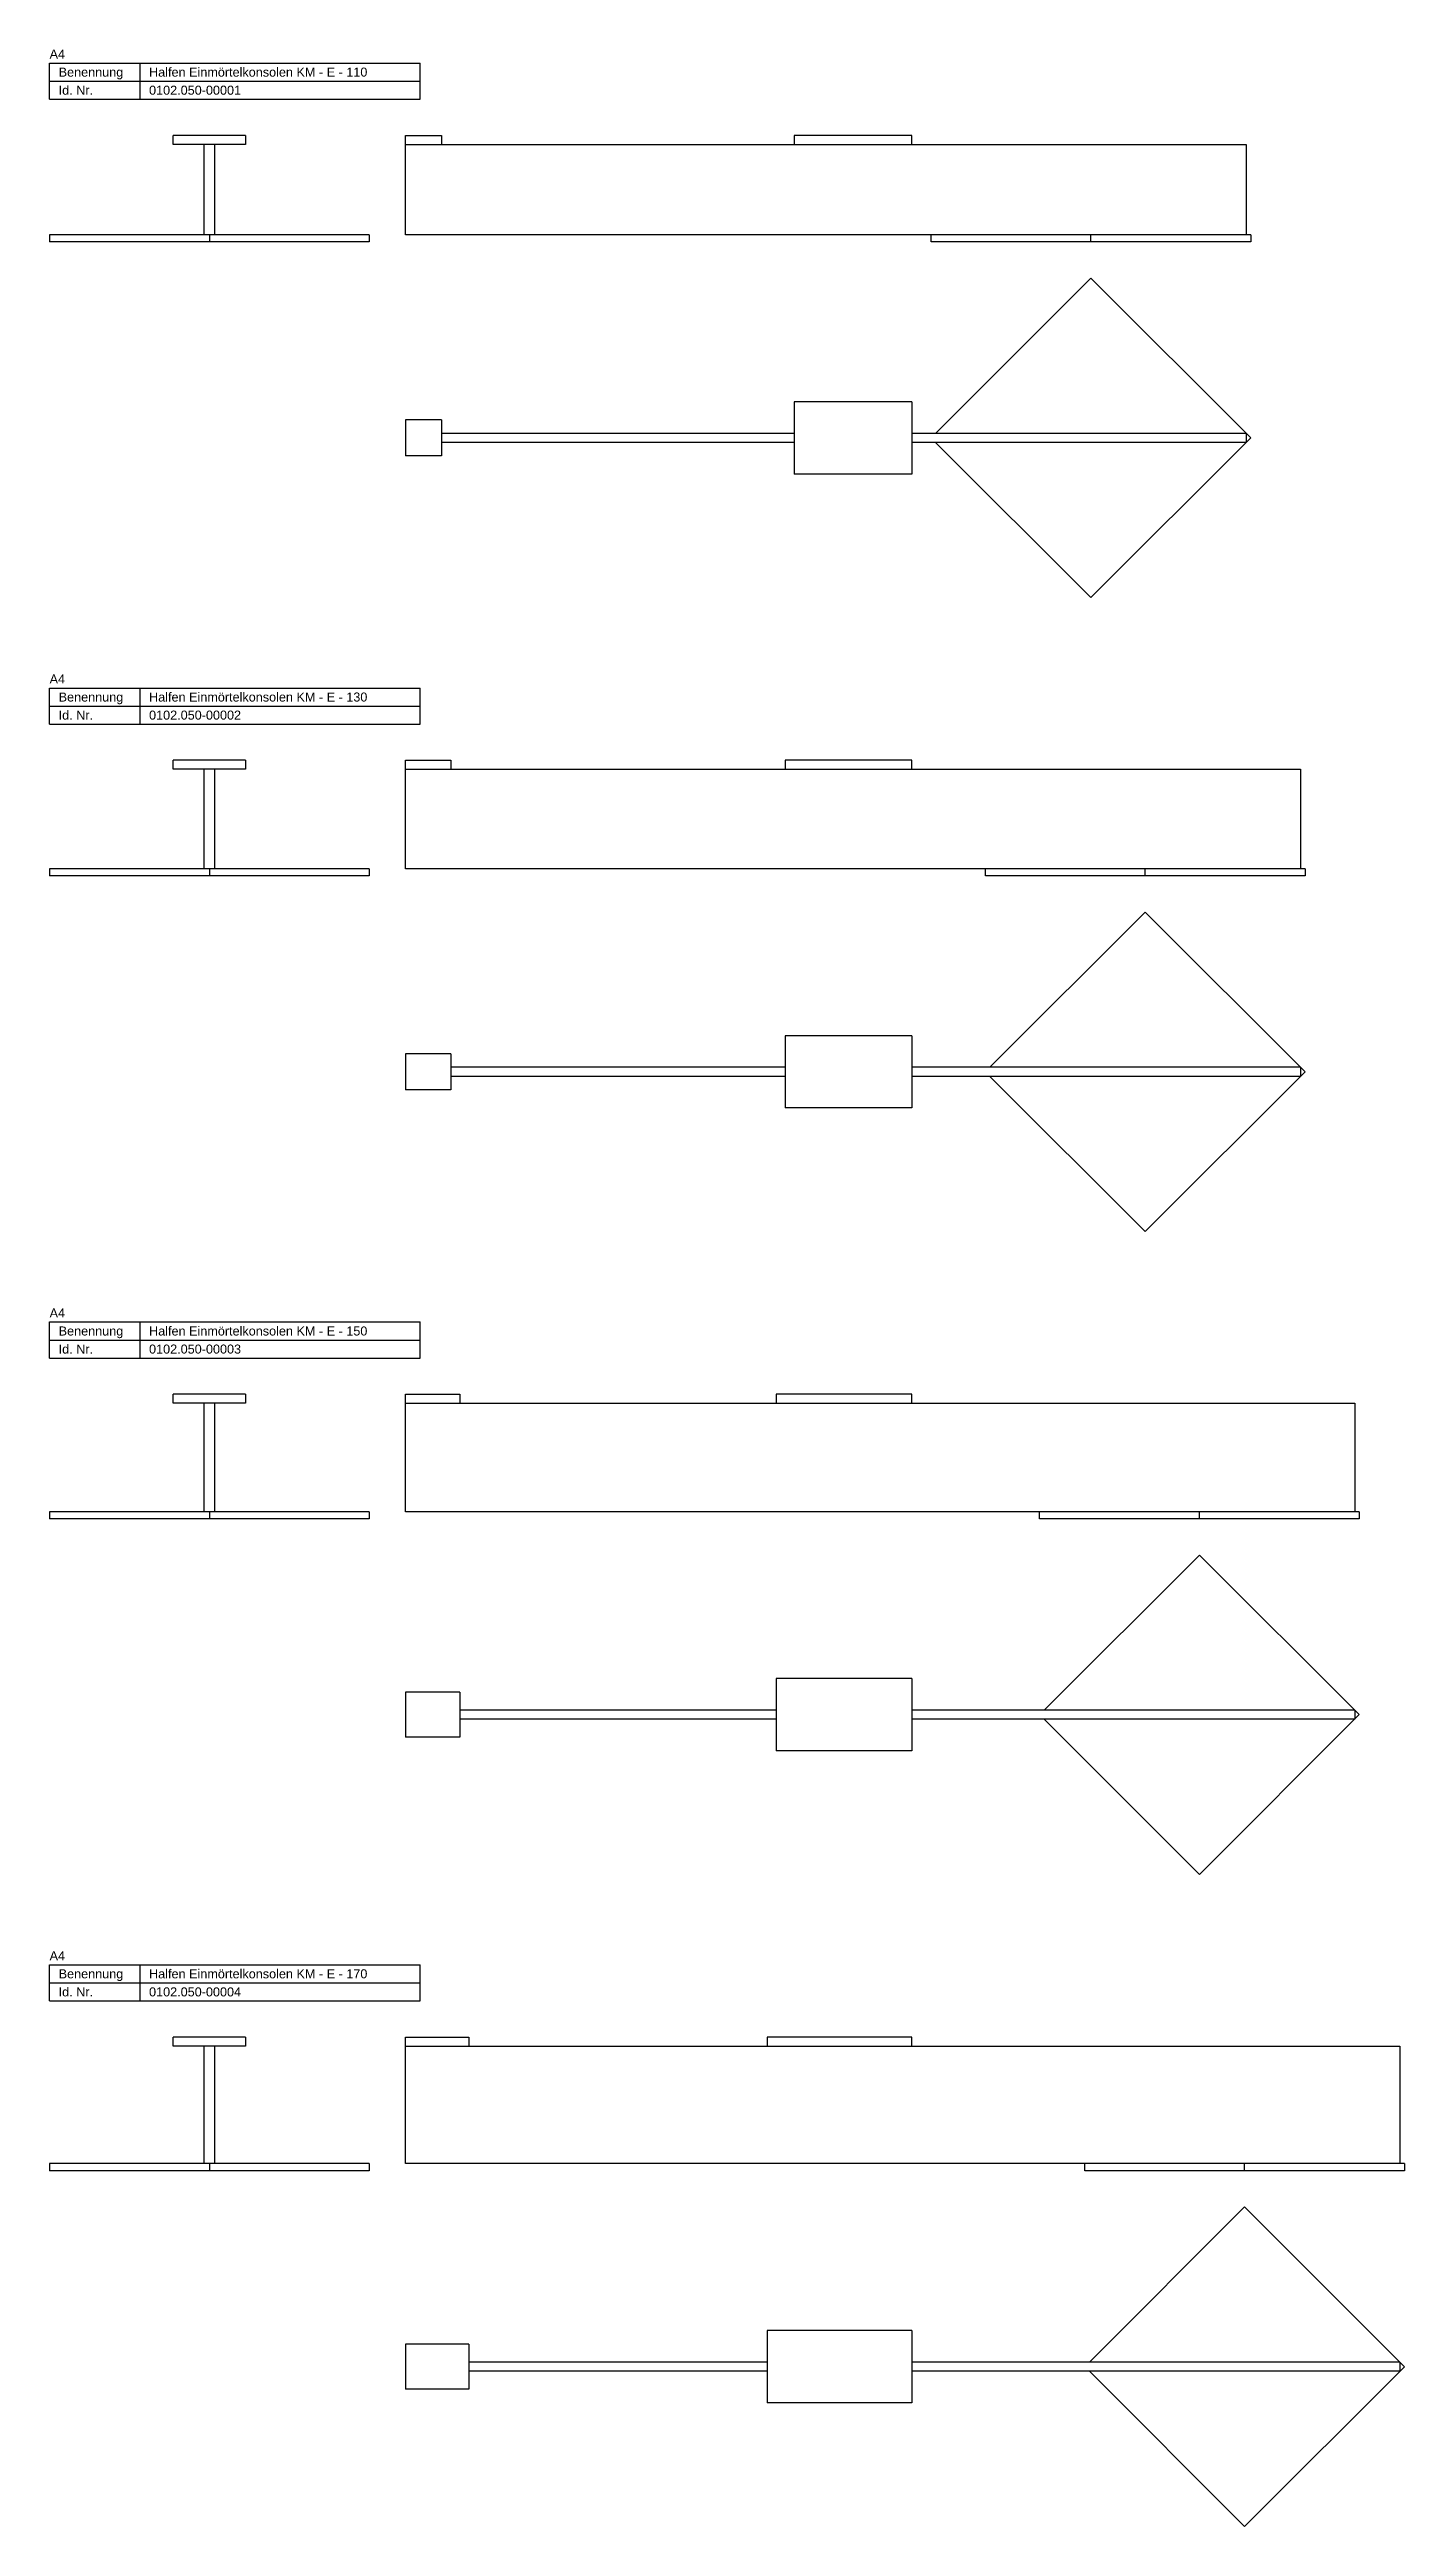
# Model space of a CAD drawing. Header units: millimetres. Extents: x 3 to 874, y -2573 to 271.
# Drawn here: x 3 to 753, y -1100 to 271 of the extents above; entities that cross this region are included whole.
import ezdxf

# ---------------------------------------------------------------- set-up
doc = ezdxf.new("R2010")
doc.units = ezdxf.units.MM
doc.layers.add('HALFEN-KONSOLANKER', color=2, linetype='CONTINUOUS')
doc.styles.add('ARIAL50', font='ARIAL.TTF', dxfattribs={"height": 5})

msp = doc.modelspace()

# ---------------------------------------------------------------- texts
at = {"layer": 'HALFEN-KONSOLANKER', "style": 'ARIAL50'}
for s, p in [('A4', (3.4, 265.7)), ('Benennung', (8.4, 255.7)), ('Halfen Einmörtelkonsolen KM - E - 110', (58.4, 255.7)), ('Id. Nr.', (8.4, 245.7)), ('0102.050-00001', (58.4, 245.7)), ('A4', (3.4, -80.1)), ('Benennung', (8.4, -90.1)), ('Id. Nr.', (8.4, -100.1)), ('0102.050-00002', (58.4, -100.1)), ('Halfen Einmörtelkonsolen KM - E - 130', (58.4, -90.1)), ('A4', (3.4, -430.9)), ('Benennung', (8.4, -440.9)), ('Halfen Einmörtelkonsolen KM - E - 150', (58.4, -440.9)), ('Id. Nr.', (8.4, -450.9)), ('0102.050-00003', (58.4, -450.9)), ('A4', (3.4, -786.6)), ('Benennung', (8.4, -796.6)), ('Halfen Einmörtelkonsolen KM - E - 170', (58.4, -796.6)), ('Id. Nr.', (8.4, -806.6)), ('0102.050-00004', (58.4, -806.6))]:
    msp.add_text(s, height=5, dxfattribs=at).set_placement(p)

# ---------------------------------------------------------------- linework, layer by layer
at = {"layer": 'HALFEN-KONSOLANKER'}
for p, q in [((3.4, 263.2), (208.4, 263.2)), ((3.4, 243.2), (3.4, 263.2)), ((53.4, 243.2), (53.4, 263.2)), ((208.4, 243.2), (208.4, 263.2)), ((3.4, 253.2), (208.4, 253.2)), ((3.4, 243.2), (208.4, 243.2)), ((111.8, 223.2), (71.8, 223.2)), ((71.8, 218.2), (71.8, 223.2)), ((111.8, 223.2), (111.8, 218.2)), ((200.2, 168.2), (200.2, 223.2)), ((200.2, 223.2), (220.2, 223.2)), ((220.2, 223.2), (220.2, 218.2)), ((480.2, 223.2), (415.2, 223.2)), ((415.2, 223.2), (415.2, 218.2)), ((480.2, 218.2), (480.2, 223.2)), ((111.8, 218.2), (71.8, 218.2)), ((88.8, 168.2), (88.8, 218.2)), ((94.8, 168.2), (94.8, 218.2)), ((200.2, 218.2), (665.2, 218.2)), ((665.2, 218.2), (665.2, 168.2)), ((3.4, 168.2), (3.4, 164.2)), ((180.2, 168.2), (3.4, 168.2)), ((91.8, 168.2), (91.8, 164.2)), ((180.2, 168.2), (180.2, 164.2)), ((667.7, 168.2), (200.2, 168.2)), ((490.9, 164.2), (490.9, 168.2)), ((579.3, 164.2), (579.3, 168.2)), ((667.7, 168.2), (667.7, 164.2)), ((180.2, 164.2), (3.4, 164.2)), ((667.7, 164.2), (490.9, 164.2)), ((579.3, 144.2), (493.4, 58.3)), ((667.7, 55.8), (579.3, 144.2)), ((415.2, 75.8), (415.2, 35.8)), ((480.2, 75.8), (415.2, 75.8)), ((480.2, 75.8), (480.2, 35.8)), ((200.2, 65.8), (200.2, 45.8)), ((220.2, 65.8), (200.2, 65.8)), ((220.2, 65.8), (220.2, 45.8)), ((415.2, 58.3), (220.2, 58.3)), ((665.2, 58.3), (480.2, 58.3)), ((579.3, -32.6), (667.7, 55.8)), ((665.2, 58.3), (665.2, 53.3)), ((220.2, 45.8), (200.2, 45.8)), ((415.2, 53.3), (220.2, 53.3)), ((665.2, 53.3), (480.2, 53.3)), ((493.4, 53.3), (579.3, -32.6)), ((480.2, 35.8), (415.2, 35.8)), ((3.4, -82.6), (208.4, -82.6)), ((3.4, -102.6), (3.4, -82.6)), ((3.4, -92.6), (208.4, -92.6)), ((53.4, -102.6), (53.4, -82.6)), ((208.4, -102.6), (208.4, -82.6)), ((3.4, -102.6), (208.4, -102.6)), ((111.8, -122.6), (71.8, -122.6)), ((71.8, -127.6), (71.8, -122.6)), ((111.8, -122.6), (111.8, -127.6)), ((200.2, -182.6), (200.2, -122.6)), ((200.2, -122.6), (225.2, -122.6)), ((225.2, -122.6), (225.2, -127.6)), ((480.2, -122.6), (410.2, -122.6)), ((410.2, -122.6), (410.2, -127.6)), ((480.2, -127.6), (480.2, -122.6)), ((111.8, -127.6), (71.8, -127.6)), ((88.8, -182.6), (88.8, -127.6)), ((94.8, -182.6), (94.8, -127.6)), ((200.2, -127.6), (695.2, -127.6)), ((695.2, -127.6), (695.2, -182.6)), ((180.2, -182.6), (3.4, -182.6)), ((3.4, -182.6), (3.4, -186.6)), ((180.2, -186.6), (3.4, -186.6)), ((91.8, -182.6), (91.8, -186.6)), ((180.2, -182.6), (180.2, -186.6)), ((697.7, -182.6), (200.2, -182.6)), ((520.9, -186.6), (520.9, -182.6)), ((697.7, -186.6), (520.9, -186.6)), ((609.3, -186.6), (609.3, -182.6)), ((697.7, -182.6), (697.7, -186.6)), ((609.3, -206.6), (523.4, -292.5)), ((697.7, -295), (609.3, -206.6)), ((200.2, -285), (200.2, -305)), ((225.2, -285), (200.2, -285)), ((225.2, -285), (225.2, -305)), ((480.2, -275), (410.2, -275)), ((410.2, -275), (410.2, -315)), ((480.2, -275), (480.2, -315)), ((410.2, -292.5), (225.2, -292.5)), ((410.2, -297.5), (225.2, -297.5)), ((695.2, -292.5), (480.2, -292.5)), ((695.2, -297.5), (480.2, -297.5)), ((523.4, -297.5), (609.3, -383.4)), ((609.3, -383.4), (697.7, -295)), ((695.2, -292.5), (695.2, -297.5)), ((225.2, -305), (200.2, -305)), ((480.2, -315), (410.2, -315)), ((3.4, -433.4), (208.4, -433.4)), ((3.4, -453.4), (3.4, -433.4)), ((53.4, -453.4), (53.4, -433.4)), ((208.4, -453.4), (208.4, -433.4)), ((3.4, -443.4), (208.4, -443.4)), ((3.4, -453.4), (208.4, -453.4)), ((111.8, -473.4), (71.8, -473.4)), ((71.8, -478.4), (71.8, -473.4)), ((111.8, -478.4), (71.8, -478.4)), ((88.8, -538.4), (88.8, -478.4)), ((94.8, -538.4), (94.8, -478.4)), ((111.8, -473.4), (111.8, -478.4)), ((200.2, -473.4), (230.2, -473.4)), ((200.2, -538.4), (200.2, -473.4)), ((200.2, -478.4), (725.2, -478.4)), ((230.2, -473.4), (230.2, -478.4)), ((480.2, -473.4), (405.2, -473.4)), ((405.2, -473.4), (405.2, -478.4)), ((480.2, -478.4), (480.2, -473.4)), ((725.2, -478.4), (725.2, -538.4)), ((180.2, -538.4), (3.4, -538.4)), ((3.4, -538.4), (3.4, -542.4)), ((180.2, -542.4), (3.4, -542.4)), ((91.8, -538.4), (91.8, -542.4)), ((180.2, -538.4), (180.2, -542.4)), ((727.7, -538.4), (200.2, -538.4)), ((550.9, -542.4), (550.9, -538.4)), ((727.7, -542.4), (550.9, -542.4)), ((639.3, -542.4), (639.3, -538.4)), ((727.7, -538.4), (727.7, -542.4)), ((639.3, -562.4), (553.4, -648.2)), ((727.7, -650.7), (639.3, -562.4)), ((230.2, -638.2), (200.2, -638.2)), ((200.2, -638.2), (200.2, -663.2)), ((230.2, -638.2), (230.2, -663.2)), ((480.2, -630.7), (405.2, -630.7)), ((405.2, -630.7), (405.2, -670.7)), ((480.2, -630.7), (480.2, -670.7)), ((405.2, -648.2), (230.2, -648.2)), ((405.2, -653.2), (230.2, -653.2)), ((725.2, -648.2), (480.2, -648.2)), ((725.2, -653.2), (480.2, -653.2)), ((553.4, -653.2), (639.3, -739.1)), ((639.3, -739.1), (727.7, -650.7)), ((725.2, -648.2), (725.2, -653.2)), ((230.2, -663.2), (200.2, -663.2)), ((480.2, -670.7), (405.2, -670.7)), ((3.4, -789.1), (208.4, -789.1)), ((3.4, -809.1), (3.4, -789.1)), ((53.4, -809.1), (53.4, -789.1)), ((208.4, -809.1), (208.4, -789.1)), ((3.4, -799.1), (208.4, -799.1)), ((3.4, -809.1), (208.4, -809.1)), ((111.8, -829.1), (71.8, -829.1)), ((71.8, -834.1), (71.8, -829.1)), ((111.8, -834.1), (71.8, -834.1)), ((88.8, -899.1), (88.8, -834.1)), ((94.8, -899.1), (94.8, -834.1)), ((111.8, -829.1), (111.8, -834.1)), ((200.2, -899.1), (200.2, -829.1)), ((200.2, -829.1), (235.2, -829.1)), ((200.2, -834.1), (750.2, -834.1)), ((235.2, -829.1), (235.2, -834.1)), ((480.2, -829.1), (400.2, -829.1)), ((400.2, -829.1), (400.2, -834.1)), ((480.2, -834.1), (480.2, -829.1)), ((750.2, -834.1), (750.2, -899.1)), ((180.2, -899.1), (3.4, -899.1)), ((3.4, -899.1), (3.4, -903.1)), ((180.2, -903.1), (3.4, -903.1)), ((91.8, -899.1), (91.8, -903.1)), ((180.2, -899.1), (180.2, -903.1)), ((752.7, -899.1), (200.2, -899.1)), ((575.9, -903.1), (575.9, -899.1)), ((752.7, -903.1), (575.9, -903.1)), ((664.3, -903.1), (664.3, -899.1)), ((752.7, -899.1), (752.7, -903.1)), ((664.3, -923.1), (578.4, -1009)), ((752.7, -1011.5), (664.3, -923.1)), ((235.2, -999), (200.2, -999)), ((200.2, -999), (200.2, -1024)), ((235.2, -999), (235.2, -1024)), ((480.2, -991.5), (400.2, -991.5)), ((400.2, -991.5), (400.2, -1031.5)), ((480.2, -991.5), (480.2, -1031.5)), ((400.2, -1009), (235.2, -1009)), ((400.2, -1014), (235.2, -1014)), ((750.2, -1009), (480.2, -1009)), ((750.2, -1014), (480.2, -1014)), ((578.4, -1014), (664.3, -1099.9)), ((664.3, -1099.9), (752.7, -1011.5)), ((750.2, -1009), (750.2, -1014)), ((235.2, -1024), (200.2, -1024)), ((480.2, -1031.5), (400.2, -1031.5))]:
    msp.add_line(p, q, dxfattribs=at)

msp.set_redraw_order([(e.dxf.handle, doc.entitydb.next_handle()) for e in msp.query("TEXT MTEXT ATTDEF DIMENSION ARC_DIMENSION")])  # texts and dimensions are drawn at this point

doc.saveas('drawing.dxf')
